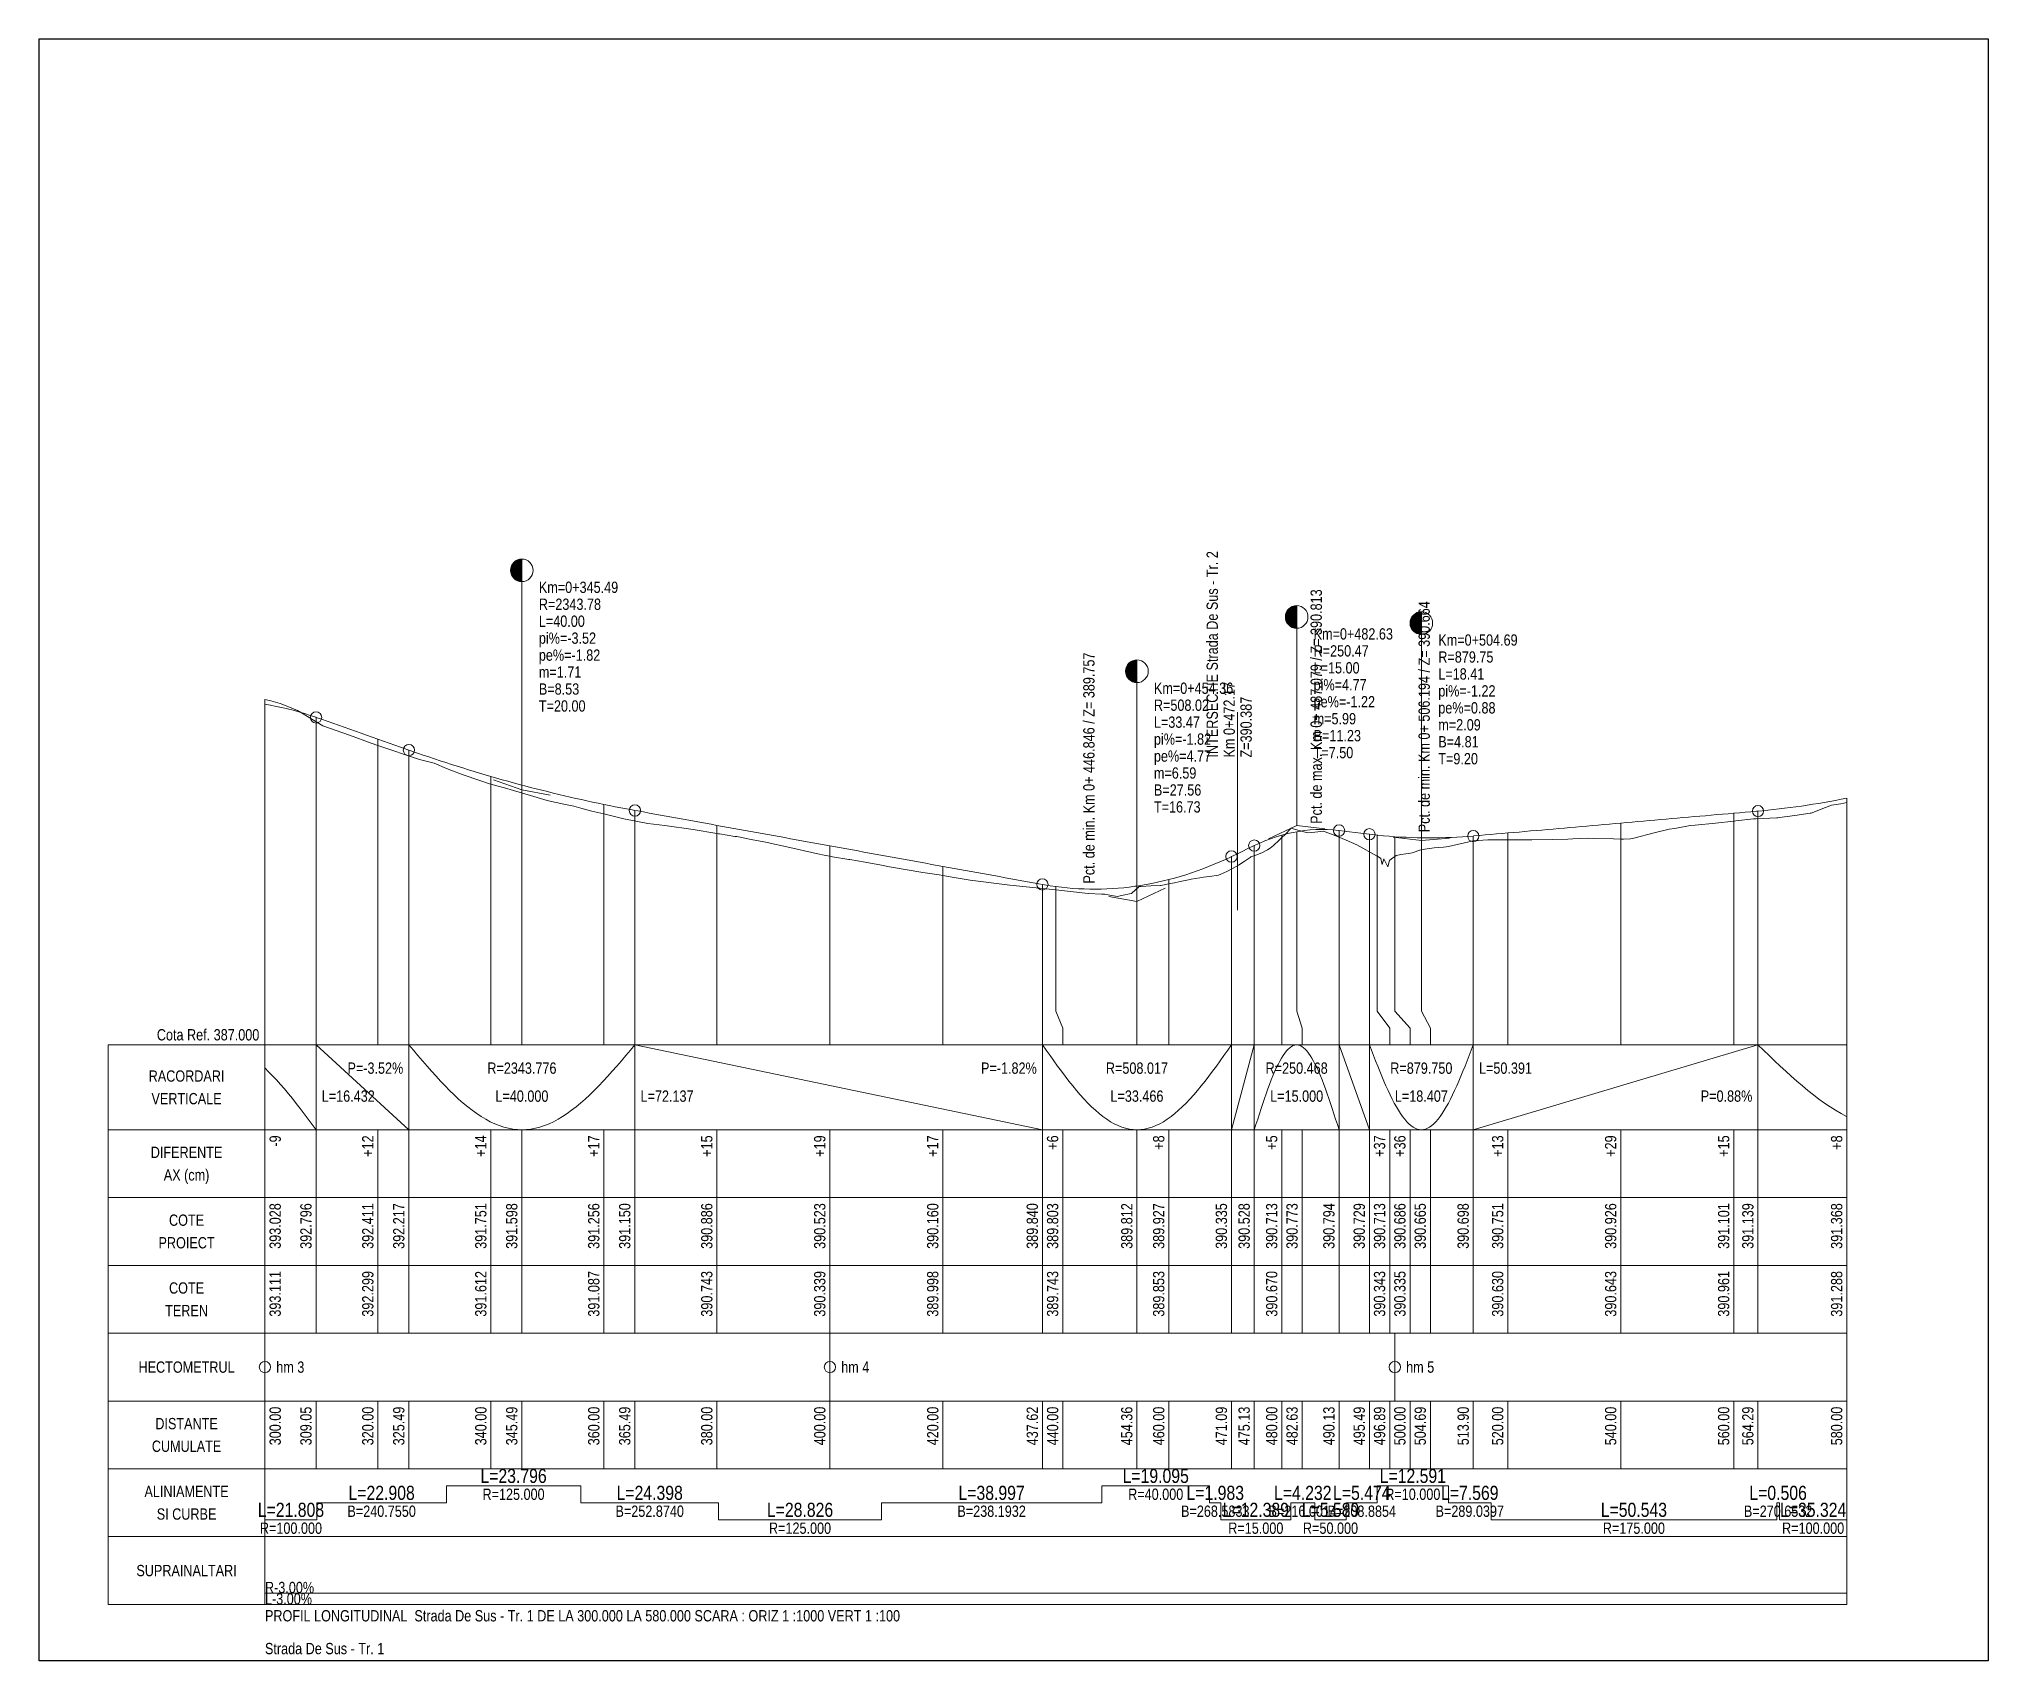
# Model space of a CAD drawing. Extents: x -600 to 1621, y -3670 to 287.
# Drawn here: x 428.6 to 773.6, y -1835 to -1548 of the extents above; entities that cross this region are included whole.
import ezdxf
from ezdxf.enums import TextEntityAlignment as Align

# ---------------------------------------------------------------- set-up
doc = ezdxf.new("R2010")
doc.units = 0
doc.layers.add('ARD-No Plot', color=7, linetype='Continuous', lineweight=0, plot=False)
doc.layers.add('Cartus', color=8, linetype='Continuous')
for name, color, linetype, lineweight in [('L-C. Ref', 7, 'Continuous', 0), ('L-cote-ex', 7, 'Continuous', 0), ('L-Cote-Pr', 7, 'Continuous', 0), ('L-Curbe', 7, 'Continuous', 0), ('L-Cut-Fill', 7, 'Continuous', 0), ('L-Design', 7, 'Continuous', 0), ('L-Exist', 7, 'Continuous', 0), ('L-Intersectii', 7, 'Continuous', 0), ('L-LINES', 7, 'Continuous', 0), ('L-Min-Max', 7, 'Continuous', 0), ('L-Pante-Tran', 7, 'Continuous', 0), ('L-rac-Vert', 7, 'Continuous', 0), ('L-TEXT', 7, 'Continuous', 0)]:
    doc.layers.add(name, color=color, linetype=linetype, lineweight=lineweight)
doc.styles.add('Arial', font='arial.ttf', dxfattribs={"width": 0.8})

msp = doc.modelspace()

# ---------------------------------------------------------------- texts
at = {"layer": 'ARD-No Plot', "style": 'Arial', "width": 0.8}
msp.add_text('Strada De Sus - Tr. 1', height=2, dxfattribs=at).set_placement((468.62, -1833.84))
at = {"layer": 'L-C. Ref', "style": 'Arial', "width": 0.8}
msp.add_text('Cota Ref. 387.000', height=2, dxfattribs=at).set_placement((467.62, -1725.24), align=Align.RIGHT)
at = {"layer": 'L-cote-ex', "style": 'Arial', "width": 0.8}
for s, p in [('393.111', (471.42, -1766.04)), ('392.299', (487.82, -1766.04)), ('391.612', (507.82, -1766.04)), ('391.087', (527.82, -1766.04)), ('390.743', (547.82, -1766.04)), ('390.339', (567.82, -1766.04)), ('389.998', (587.82, -1766.04)), ('389.743', (609.04, -1766.04)), ('389.853', (627.82, -1766.04)), ('390.670', (647.82, -1766.04)), ('390.343', (666.91, -1766.04)), ('390.343', (666.91, -1766.04)), ('390.335', (670.51, -1766.04)), ('390.630', (687.82, -1766.04)), ('390.643', (707.82, -1766.04)), ('390.961', (727.82, -1766.04)), ('391.288', (747.82, -1766.04))]:
    msp.add_text(s, height=2, rotation=90, dxfattribs=at).set_placement(p, align=Align.RIGHT)
at = {"layer": 'L-Cote-Pr', "style": 'Arial', "width": 0.8}
for s, p in [('COTE', (454.74, -1758.04)), ('PROIECT', (454.74, -1762.04))]:
    msp.add_text(s, height=2, dxfattribs=at).set_placement(p, align=Align.CENTER)
for s, p in [('393.028', (471.42, -1754.04)), ('392.796', (476.87, -1754.04)), ('392.411', (487.82, -1754.04)), ('392.217', (493.3, -1754.04)), ('391.751', (507.82, -1754.04)), ('391.598', (513.3, -1754.04)), ('391.256', (527.82, -1754.04)), ('391.150', (533.3, -1754.04)), ('390.886', (547.82, -1754.04)), ('390.523', (567.82, -1754.04)), ('390.160', (587.82, -1754.04)), ('389.840', (605.44, -1754.04)), ('389.803', (609.04, -1754.04)), ('389.812', (622.17, -1754.04)), ('389.927', (627.82, -1754.04)), ('390.335', (638.91, -1754.04)), ('390.528', (642.94, -1754.04)), ('390.713', (647.82, -1754.04)), ('390.773', (651.42, -1754.04)), ('390.794', (657.94, -1754.04)), ('390.729', (663.31, -1754.04)), ('390.713', (666.91, -1754.04)), ('390.686', (670.51, -1754.04)), ('390.665', (674.11, -1754.04)), ('390.698', (681.71, -1754.04)), ('390.751', (687.82, -1754.04)), ('390.926', (707.82, -1754.04)), ('391.101', (727.82, -1754.04)), ('391.139', (732.1, -1754.04)), ('391.368', (747.82, -1754.04))]:
    msp.add_text(s, height=2, rotation=90, dxfattribs=at).set_placement(p, align=Align.RIGHT)
at = {"layer": 'L-Cut-Fill', "style": 'Arial', "width": 0.8}
for s, p in [('-9', (471.42, -1742.04)), ('+12', (487.82, -1742.04)), ('+14', (507.82, -1742.04)), ('+17', (527.82, -1742.04)), ('+15', (547.82, -1742.04)), ('+19', (567.82, -1742.04)), ('+17', (587.82, -1742.04)), ('+6', (609.04, -1742.04)), ('+8', (627.82, -1742.04)), ('+5', (647.82, -1742.04)), ('+37', (666.91, -1742.04)), ('+36', (670.51, -1742.04)), ('+13', (687.82, -1742.04)), ('+29', (707.82, -1742.04)), ('+15', (727.82, -1742.04)), ('+8', (747.82, -1742.04))]:
    msp.add_text(s, height=2, rotation=90, dxfattribs=at).set_placement(p, align=Align.RIGHT)
for s, p in [('DIFERENTE', (454.74, -1746.04)), ('AX (cm)', (454.74, -1750.04))]:
    msp.add_text(s, height=2, dxfattribs=at).set_placement(p, align=Align.CENTER)
at = {"layer": 'L-Intersectii', "style": 'Arial', "width": 0.8}
for s, p in [('INTERSECTIE Strada De Sus - Tr. 2', (637.29, -1675.18)), ('Km 0+472.17', (640.29, -1675.18)), ('Z=390.387', (643.29, -1675.18))]:
    msp.add_text(s, height=2, rotation=90, dxfattribs=at).set_placement(p)
at = {"layer": 'L-Min-Max', "style": 'Arial', "width": 0.8}
for s, p in [('Pct. de max. Km 0+ 487.079 / Z= 390.813', (655.7, -1686.92)), ('Pct. de min. Km 0+ 506.194 / Z= 390.664', (674.81, -1688.4)), ('Pct. de min. Km 0+ 446.846 / Z= 389.757', (615.46, -1697.48))]:
    msp.add_text(s, height=2, rotation=90, dxfattribs=at).set_placement(p)
at = {"layer": 'L-rac-Vert', "style": 'Arial', "width": 0.8}
for s, p in [('Km=0+345.49', (517.1, -1646.06)), ('R=2343.78', (517.1, -1649.06)), ('L=40.00', (517.1, -1652.06)), ('Km=0+482.63', (654.24, -1654.31)), ('pi%=-3.52', (517.1, -1655.06)), ('R=250.47', (654.24, -1657.31)), ('Km=0+504.69', (676.31, -1655.39)), ('pe%=-1.82', (517.1, -1658.06)), ('m=1.71', (517.1, -1661.06)), ('L=15.00', (654.24, -1660.31)), ('R=879.75', (676.31, -1658.39)), ('L=18.41', (676.31, -1661.39)), ('B=8.53', (517.1, -1664.06)), ('Km=0+454.36', (625.97, -1663.92)), ('pi%=4.77', (654.24, -1663.31)), ('pi%=-1.22', (676.31, -1664.39)), ('T=20.00', (517.1, -1667.06)), ('R=508.02', (625.97, -1666.92)), ('pe%=-1.22', (654.24, -1666.31)), ('pe%=0.88', (676.31, -1667.39)), ('L=33.47', (625.97, -1669.92)), ('m=5.99', (654.24, -1669.31)), ('m=2.09', (676.31, -1670.39)), ('pi%=-1.82', (625.97, -1672.92)), ('B=11.23', (654.24, -1672.31)), ('B=4.81', (676.31, -1673.39)), ('pe%=4.77', (625.97, -1675.92)), ('T=7.50', (654.24, -1675.31)), ('T=9.20', (676.31, -1676.39)), ('m=6.59', (625.97, -1678.92)), ('B=27.56', (625.97, -1681.92)), ('T=16.73', (625.97, -1684.92)), ('L=50.391', (683.51, -1731.14)), ('L=16.432', (478.67, -1736.09)), ('L=72.137', (535.1, -1736.09))]:
    msp.add_text(s, height=2, dxfattribs=at).set_placement(p)
for s, p in [('RACORDARI', (454.74, -1732.54)), ('R=2343.776', (514.1, -1731.14)), ('R=508.017', (622.97, -1731.14)), ('R=250.468', (651.24, -1731.14)), ('R=879.750', (673.31, -1731.14)), ('VERTICALE', (454.74, -1736.54)), ('L=40.000', (514.1, -1736.09)), ('L=33.466', (622.97, -1736.09)), ('L=15.000', (651.24, -1736.09)), ('L=18.407', (673.31, -1736.09))]:
    msp.add_text(s, height=2, dxfattribs=at).set_placement(p, align=Align.CENTER)
for s, p in [('P=-3.52%', (493.1, -1731.14)), ('P=-1.82%', (605.24, -1731.14)), ('P=0.88%', (731.9, -1736.09))]:
    msp.add_text(s, height=2, dxfattribs=at).set_placement(p, align=Align.RIGHT)
at = {"layer": 'L-TEXT', "style": 'Arial', "width": 0.8}
for s, p in [('COTE', (454.74, -1770.04)), ('TEREN', (454.74, -1774.04)), ('HECTOMETRUL', (454.74, -1784.04)), ('DISTANTE', (454.74, -1794.04)), ('CUMULATE', (454.74, -1798.04)), ('ALINIAMENTE', (454.74, -1806.04)), ('SI CURBE', (454.74, -1810.04)), ('SUPRAINALTARI', (454.74, -1820.04))]:
    msp.add_text(s, height=2, dxfattribs=at).set_placement(p, align=Align.CENTER)
for s, p in [('hm 3', (470.62, -1784.04)), ('hm 4', (570.62, -1784.04)), ('hm 5', (670.62, -1784.04)), ('R-3.00%', (468.62, -1823.04)), ('L-3.00%', (468.62, -1825.04)), ('PROFIL LONGITUDINAL  Strada De Sus - Tr. 1 DE LA 300.000 LA 580.000 SCARA : ORIZ 1 :1000 VERT 1 :100', (468.62, -1828.04))]:
    msp.add_text(s, height=2, dxfattribs=at).set_placement(p)
for s, p in [('300.00', (471.42, -1790.04)), ('309.05', (476.87, -1790.04)), ('320.00', (487.82, -1790.04)), ('325.49', (493.3, -1790.04)), ('340.00', (507.82, -1790.04)), ('345.49', (513.3, -1790.04)), ('360.00', (527.82, -1790.04)), ('365.49', (533.3, -1790.04)), ('380.00', (547.82, -1790.04)), ('400.00', (567.82, -1790.04)), ('420.00', (587.82, -1790.04)), ('437.62', (605.44, -1790.04)), ('440.00', (609.04, -1790.04)), ('454.36', (622.17, -1790.04)), ('460.00', (627.82, -1790.04)), ('471.09', (638.91, -1790.04)), ('475.13', (642.94, -1790.04)), ('480.00', (647.82, -1790.04)), ('482.63', (651.42, -1790.04)), ('490.13', (657.94, -1790.04)), ('495.49', (663.31, -1790.04)), ('496.89', (666.91, -1790.04)), ('500.00', (670.51, -1790.04)), ('504.69', (674.11, -1790.04)), ('513.90', (681.71, -1790.04)), ('520.00', (687.82, -1790.04)), ('540.00', (707.82, -1790.04)), ('560.00', (727.82, -1790.04)), ('564.29', (732.1, -1790.04)), ('580.00', (747.82, -1790.04))]:
    msp.add_text(s, height=2, rotation=90, dxfattribs=at).set_placement(p, align=Align.RIGHT)
for s, height, rotation, p in [('L=22.908', 2.5, 0, (489.27, -1806.54)), ('L=23.796', 2.5, 0, (512.62, -1803.54)), ('L=24.398', 2.5, 0, (536.72, -1806.54)), ('L=38.997', 2.5, 0, (597.24, -1806.54)), ('L=19.095', 2.5, 0, (626.29, -1803.54)), ('L=1.983', 2.5, 0, (636.83, -1806.54)), ('L=4.232', 2.5, 0, (652.32, -1806.54)), ('L=5.474', 2.5, 0, (662.77, -1806.54)), ('L=12.591', 2.5, 0, (671.8, -1803.54)), ('L=7.569', 2.5, 0, (681.88, -1806.54)), ('L=0.506', 2.5, 0.0001, (736.46, -1806.54)), ('L=21.808', 2.5, 0, (473.22, -1809.54)), ('B=240.7550', 2, 0, (489.27, -1809.54)), ('R=125.000', 2, 0, (512.62, -1806.54)), ('B=252.8740', 2, 0, (536.72, -1809.54)), ('L=28.826', 2.5, 0, (563.33, -1809.54)), ('B=238.1932', 2, 0, (597.24, -1809.54)), ('R=40.000', 2, 0, (626.29, -1806.54)), ('B=268.5833', 2, 0, (636.83, -1809.54)), ('L=12.389', 2.5, 0, (644.01, -1809.54)), ('B=216.0014', 2, 0, (652.32, -1809.54)), ('L=5.589', 2.5, 0, (657.23, -1809.54)), ('B=208.8854', 2, 0, (662.77, -1809.54)), ('R=10.000', 2, 0, (671.8, -1806.54)), ('B=289.0397', 2, 0, (681.88, -1809.54)), ('L=50.543', 2.5, 0, (710.93, -1809.54)), ('B=270.6532', 2, 0.0001, (736.46, -1809.54)), ('L=35.324', 2.5, 0, (742.66, -1809.54)), ('R=100.000', 2, 0, (473.22, -1812.54)), ('R=125.000', 2, 0, (563.33, -1812.54)), ('R=15.000', 2, 0, (644.01, -1812.54)), ('R=50.000', 2, 0, (657.23, -1812.54)), ('R=175.000', 2, 0, (710.93, -1812.54)), ('R=100.000', 2, 0, (742.66, -1812.54))]:
    msp.add_text(s, height=height, rotation=rotation, dxfattribs=at).set_placement(p, align=Align.CENTER)

# ---------------------------------------------------------------- blocks, each defined once
blk = doc.blocks.new('A3_TRANSV_ALIN_TIRENA')
at = {"layer": 'Cartus'}
blk.add_lwpolyline([(0, 0), (0, 287), (345, 287), (345, 0)], close=True, dxfattribs=at)

# ---------------------------------------------------------------- linework, layer by layer
at = {"layer": 'L-Curbe'}
for p, q in [((500.73, -1807.04), (500.73, -1804.04)), ((500.73, -1804.04), (524.52, -1804.04)), ((524.52, -1804.04), (524.52, -1807.04)), ((616.74, -1807.04), (616.74, -1804.04)), ((616.74, -1804.04), (635.84, -1804.04)), ((635.84, -1804.04), (635.84, -1807.04)), ((665.5, -1807.04), (665.5, -1804.04)), ((665.5, -1804.04), (678.09, -1804.04)), ((678.09, -1804.04), (678.09, -1807.04)), ((477.82, -1810.04), (477.82, -1807.04)), ((477.82, -1807.04), (500.73, -1807.04)), ((524.52, -1807.04), (548.92, -1807.04)), ((548.92, -1807.04), (548.92, -1810.04)), ((577.74, -1810.04), (577.74, -1807.04)), ((577.74, -1807.04), (616.74, -1807.04)), ((635.84, -1807.04), (637.82, -1807.04)), ((637.82, -1807.04), (637.82, -1810.04)), ((650.21, -1810.04), (650.21, -1807.04)), ((650.21, -1807.04), (654.44, -1807.04)), ((654.44, -1807.04), (654.44, -1810.04)), ((660.03, -1810.04), (660.03, -1807.04)), ((660.03, -1807.04), (665.5, -1807.04)), ((678.09, -1807.04), (685.66, -1807.04)), ((685.66, -1807.04), (685.66, -1810.04)), ((736.21, -1810.04), (736.21, -1807.04)), ((736.21, -1807.04), (736.71, -1807.04)), ((736.71, -1807.04), (736.71, -1810.04)), ((468.62, -1810.04), (477.82, -1810.04)), ((548.92, -1810.04), (577.74, -1810.04)), ((637.82, -1810.04), (650.21, -1810.04)), ((654.44, -1810.04), (660.03, -1810.04)), ((685.66, -1810.04), (736.21, -1810.04)), ((736.71, -1810.04), (748.62, -1810.04))]:
    msp.add_line(p, q, dxfattribs=at)
at = {"layer": 'L-Design'}
msp.add_lwpolyline([(468.62, -1665.76), (469.62, -1665.93), (470.62, -1666.13), (471.62, -1666.34), (472.62, -1666.57), (473.62, -1666.83), (474.62, -1667.11), (475.62, -1667.4), (476.62, -1667.72), (477.62, -1668.06), (477.67, -1668.08), (478.62, -1668.42), (479.62, -1668.77), (480.62, -1669.12), (481.62, -1669.47), (482.62, -1669.82), (483.62, -1670.18), (484.62, -1670.53), (485.62, -1670.88), (486.62, -1671.23), (487.62, -1671.59), (488.62, -1671.94), (489.62, -1672.29), (490.62, -1672.64), (491.62, -1672.99), (492.62, -1673.35), (493.62, -1673.7), (494.1, -1673.87), (494.62, -1674.05), (495.62, -1674.4), (496.62, -1674.74), (497.62, -1675.08), (498.62, -1675.42), (499.62, -1675.75), (500.62, -1676.07), (501.62, -1676.4), (502.62, -1676.71), (503.62, -1677.03), (504.62, -1677.34), (505.62, -1677.64), (506.62, -1677.94), (507.62, -1678.24), (508.62, -1678.53), (509.62, -1678.82), (510.62, -1679.1), (511.62, -1679.38), (512.62, -1679.66), (513.62, -1679.93), (514.1, -1680.06), (514.62, -1680.2), (515.62, -1680.46), (516.62, -1680.72), (517.62, -1680.97), (518.62, -1681.22), (519.62, -1681.47), (520.62, -1681.71), (521.62, -1681.95), (522.62, -1682.18), (523.62, -1682.41), (524.62, -1682.63), (525.62, -1682.85), (526.62, -1683.07), (527.62, -1683.28), (528.62, -1683.49), (529.62, -1683.69), (530.62, -1683.89), (531.62, -1684.08), (532.62, -1684.27), (533.62, -1684.46), (534.1, -1684.55), (534.62, -1684.64), (535.62, -1684.82), (536.62, -1685), (537.62, -1685.18), (538.62, -1685.36), (539.62, -1685.55), (540.62, -1685.73), (541.62, -1685.91), (542.62, -1686.09), (543.62, -1686.27), (544.62, -1686.45), (545.62, -1686.64), (546.62, -1686.82), (547.62, -1687), (548.62, -1687.18), (549.62, -1687.36), (550.62, -1687.54), (551.62, -1687.72), (552.62, -1687.91), (553.62, -1688.09), (554.62, -1688.27), (555.62, -1688.45), (556.62, -1688.63), (557.62, -1688.81), (558.62, -1689), (559.62, -1689.18), (560.62, -1689.36), (561.62, -1689.54), (562.62, -1689.72), (563.62, -1689.9), (564.62, -1690.08), (565.62, -1690.27), (566.62, -1690.45), (567.62, -1690.63), (568.62, -1690.81), (569.62, -1690.99), (570.62, -1691.17), (571.62, -1691.36), (572.62, -1691.54), (573.62, -1691.72), (574.62, -1691.9), (575.62, -1692.08), (576.62, -1692.26), (577.62, -1692.45), (578.62, -1692.63), (579.62, -1692.81), (580.62, -1692.99), (581.62, -1693.17), (582.62, -1693.35), (583.62, -1693.53), (584.62, -1693.72), (585.62, -1693.9), (586.62, -1694.08), (587.62, -1694.26), (588.62, -1694.44), (589.62, -1694.62), (590.62, -1694.81), (591.62, -1694.99), (592.62, -1695.17), (593.62, -1695.35), (594.62, -1695.53), (595.62, -1695.71), (596.62, -1695.89), (597.62, -1696.08), (598.62, -1696.26), (599.62, -1696.44), (600.62, -1696.62), (601.62, -1696.8), (602.62, -1696.98), (603.62, -1697.17), (604.62, -1697.35), (605.62, -1697.53), (606.24, -1697.64), (606.62, -1697.71), (607.62, -1697.87), (608.62, -1698.02), (609.62, -1698.14), (610.62, -1698.25), (611.62, -1698.33), (612.62, -1698.4), (613.62, -1698.44), (614.62, -1698.47), (615.62, -1698.48), (616.62, -1698.47), (617.62, -1698.43), (618.62, -1698.38), (619.62, -1698.31), (620.62, -1698.22), (621.62, -1698.11), (622.62, -1697.97), (622.97, -1697.92), (623.62, -1697.82), (624.62, -1697.65), (625.62, -1697.46), (626.62, -1697.25), (627.62, -1697.02), (628.62, -1696.78), (629.62, -1696.51), (630.62, -1696.22), (631.62, -1695.91), (632.62, -1695.58), (633.62, -1695.23), (634.62, -1694.87), (635.62, -1694.48), (636.62, -1694.07), (637.62, -1693.65), (638.62, -1693.2), (639.62, -1692.74), (639.71, -1692.69), (640.62, -1692.26), (641.62, -1691.78), (642.62, -1691.3), (643.62, -1690.83), (643.74, -1690.77), (644.62, -1690.37), (645.62, -1689.94), (646.62, -1689.56), (647.62, -1689.22), (648.62, -1688.92), (649.62, -1688.65), (650.62, -1688.43), (651.24, -1688.31), (651.62, -1688.25), (652.62, -1688.1), (653.62, -1688), (654.62, -1687.94), (655.62, -1687.92), (656.62, -1687.93), (657.62, -1687.99), (658.62, -1688.09), (658.74, -1688.1), (659.62, -1688.21), (660.62, -1688.33), (661.62, -1688.45), (662.62, -1688.57), (663.62, -1688.69), (664.11, -1688.75), (664.62, -1688.81), (665.5, -1688.91), (665.62, -1688.92), (666.62, -1689.02), (667.62, -1689.11), (668.62, -1689.19), (669.62, -1689.25), (670.62, -1689.3), (671.62, -1689.35), (672.62, -1689.38), (673.31, -1689.39), (673.62, -1689.4), (674.62, -1689.4), (675.62, -1689.4), (676.62, -1689.39), (677.62, -1689.36), (678.62, -1689.32), (679.62, -1689.27), (680.62, -1689.21), (681.62, -1689.14), (682.51, -1689.07), (682.62, -1689.06), (683.62, -1688.97), (684.62, -1688.88), (685.62, -1688.8), (686.62, -1688.71), (687.62, -1688.62), (688.62, -1688.53), (689.62, -1688.44), (690.62, -1688.36), (691.62, -1688.27), (692.62, -1688.18), (693.62, -1688.09), (694.62, -1688.01), (695.62, -1687.92), (696.62, -1687.83), (697.62, -1687.74), (698.62, -1687.66), (699.62, -1687.57), (700.62, -1687.48), (701.62, -1687.39), (702.62, -1687.31), (703.62, -1687.22), (704.62, -1687.13), (705.62, -1687.04), (706.62, -1686.96), (707.62, -1686.87), (708.62, -1686.78), (709.62, -1686.69), (710.62, -1686.61), (711.62, -1686.52), (712.62, -1686.43), (713.62, -1686.34), (714.62, -1686.26), (715.62, -1686.17), (716.62, -1686.08), (717.62, -1685.99), (718.62, -1685.91), (719.62, -1685.82), (720.62, -1685.73), (721.62, -1685.64), (722.62, -1685.56), (723.62, -1685.47), (724.62, -1685.38), (725.62, -1685.29), (726.62, -1685.2), (727.62, -1685.12), (728.62, -1685.03), (729.62, -1684.94), (730.62, -1684.85), (731.62, -1684.77), (732.62, -1684.68), (732.9, -1684.65), (733.62, -1684.59), (734.62, -1684.49), (735.62, -1684.39), (736.62, -1684.28), (737.62, -1684.16), (738.62, -1684.03), (739.62, -1683.9), (740.62, -1683.76), (741.62, -1683.61), (742.62, -1683.45), (743.62, -1683.29), (744.62, -1683.12), (745.62, -1682.94), (746.62, -1682.76), (747.62, -1682.57), (748.62, -1682.36)], dxfattribs=at)
at = {"layer": 'L-Exist'}
for p, q in [((468.62, -1664.94), (468.88, -1664.97)), ((468.88, -1664.97), (469.64, -1665.16)), ((469.64, -1665.16), (471.33, -1665.62)), ((471.33, -1665.62), (472.36, -1666.03)), ((472.36, -1666.03), (474.37, -1666.88)), ((474.37, -1666.88), (475.09, -1667.29)), ((475.09, -1667.29), (477.82, -1668.92)), ((477.82, -1668.92), (478.89, -1669.57)), ((478.89, -1669.57), (483.59, -1671.24)), ((483.59, -1671.24), (487.41, -1672.65)), ((487.41, -1672.65), (488.62, -1673.05)), ((488.62, -1673.05), (495.98, -1675.51)), ((495.98, -1675.51), (498.57, -1676.2)), ((498.57, -1676.2), (500.73, -1677.11)), ((500.73, -1677.11), (501.5, -1677.43)), ((501.5, -1677.43), (503.7, -1678.22)), ((503.7, -1678.22), (506.67, -1679.27)), ((506.67, -1679.27), (508.38, -1679.86)), ((508.38, -1679.86), (508.62, -1679.92)), ((508.62, -1679.92), (509.65, -1680.19)), ((509.65, -1680.19), (510.99, -1680.53)), ((510.99, -1680.53), (512.62, -1681.01)), ((512.62, -1681.01), (515.6, -1681.89)), ((515.6, -1681.89), (518.57, -1682.76)), ((518.57, -1682.76), (518.81, -1682.83)), ((518.81, -1682.83), (521.55, -1683.43)), ((521.55, -1683.43), (522.38, -1683.61)), ((745.92, -1683.64), (747.58, -1683.35)), ((747.58, -1683.35), (748.62, -1683.16)), ((522.38, -1683.61), (523.31, -1683.79)), ((523.31, -1683.79), (524.52, -1684.12)), ((524.52, -1684.12), (526.46, -1684.65)), ((526.46, -1684.65), (528.62, -1685.17)), ((528.62, -1685.17), (532.14, -1686.03)), ((532.14, -1686.03), (536.41, -1686.84)), ((536.41, -1686.84), (539.41, -1687.23)), ((721.77, -1687.15), (725.38, -1686.78)), ((725.38, -1686.78), (728.62, -1686.43)), ((728.62, -1686.43), (728.99, -1686.4)), ((728.99, -1686.4), (732.1, -1686.05)), ((732.1, -1686.05), (732.6, -1686.03)), ((732.6, -1686.03), (736.21, -1685.86)), ((736.21, -1685.86), (736.42, -1685.85)), ((736.42, -1685.85), (736.71, -1685.81)), ((736.71, -1685.81), (739.43, -1685.43)), ((739.43, -1685.43), (742.15, -1685.05)), ((742.15, -1685.05), (742.31, -1685.03)), ((742.31, -1685.03), (744.86, -1684.05)), ((744.86, -1684.05), (745.92, -1683.64)), ((539.41, -1687.23), (544.42, -1687.89)), ((544.42, -1687.89), (548.62, -1688.62)), ((548.62, -1688.62), (548.92, -1688.67)), ((548.92, -1688.67), (549.1, -1688.7)), ((549.1, -1688.7), (551.8, -1689.13)), ((551.8, -1689.13), (552.12, -1689.18)), ((552.12, -1689.18), (554.68, -1689.67)), ((554.68, -1689.67), (557.57, -1690.24)), ((557.57, -1690.24), (558.26, -1690.38)), ((558.26, -1690.38), (560.45, -1690.86)), ((647.11, -1690.75), (648.14, -1689.8)), ((648.14, -1689.8), (648.62, -1689.35)), ((648.62, -1689.35), (649.18, -1688.79)), ((649.18, -1688.79), (650.21, -1687.73)), ((650.21, -1687.73), (650.23, -1687.7)), ((650.23, -1687.7), (653.15, -1688.49)), ((653.15, -1688.49), (654.44, -1688.36)), ((654.44, -1688.36), (656.02, -1688.2)), ((656.02, -1688.2), (656.3, -1688.31)), ((656.3, -1688.31), (658.17, -1689.06)), ((658.17, -1689.06), (660.03, -1689.83)), ((660.03, -1689.83), (661.88, -1690.61)), ((678.09, -1690.91), (682.51, -1689.93)), ((682.51, -1689.93), (685.1, -1689.74)), ((685.1, -1689.74), (685.66, -1689.74)), ((685.66, -1689.74), (688.62, -1689.74)), ((688.62, -1689.74), (689.27, -1689.74)), ((689.27, -1689.74), (692.25, -1689.74)), ((692.25, -1689.74), (692.88, -1689.73)), ((692.88, -1689.73), (696.49, -1689.67)), ((696.49, -1689.67), (699.21, -1689.62)), ((699.21, -1689.62), (700.1, -1689.58)), ((700.1, -1689.58), (702.96, -1689.47)), ((702.96, -1689.47), (703.71, -1689.49)), ((703.71, -1689.49), (707.32, -1689.59)), ((707.32, -1689.59), (708.62, -1689.62)), ((708.62, -1689.62), (709.08, -1689.63)), ((709.08, -1689.63), (710.35, -1689.59)), ((710.35, -1689.59), (710.93, -1689.44)), ((710.93, -1689.44), (714.54, -1688.52)), ((714.54, -1688.52), (717.19, -1687.85)), ((717.19, -1687.85), (718.15, -1687.73)), ((718.15, -1687.73), (718.19, -1687.72)), ((718.19, -1687.72), (720.92, -1687.23)), ((720.92, -1687.23), (721.77, -1687.15)), ((560.45, -1690.86), (563.33, -1691.5)), ((563.33, -1691.5), (566.21, -1692.16)), ((566.21, -1692.16), (567.87, -1692.54)), ((567.87, -1692.54), (568.62, -1692.66)), ((568.62, -1692.66), (569.1, -1692.73)), ((569.1, -1692.73), (571.98, -1693.21)), ((571.98, -1693.21), (572.13, -1693.24)), ((572.13, -1693.24), (574.86, -1693.71)), ((574.86, -1693.71), (577.74, -1694.24)), ((640.92, -1694.23), (641.95, -1693.58)), ((641.95, -1693.58), (642.98, -1692.87)), ((642.98, -1692.87), (643.1, -1692.78)), ((643.1, -1692.78), (644.01, -1692.47)), ((644.01, -1692.47), (645.05, -1692.03)), ((645.05, -1692.03), (646.08, -1691.5)), ((646.08, -1691.5), (646.56, -1691.21)), ((646.56, -1691.21), (647.11, -1690.75)), ((661.88, -1690.61), (665.5, -1692.61)), ((665.5, -1692.61), (665.5, -1692.61)), ((665.5, -1692.61), (665.55, -1692.64)), ((665.55, -1692.64), (666.16, -1693.02)), ((666.16, -1693.02), (666.34, -1693.88)), ((666.34, -1693.88), (666.4, -1694.12)), ((666.4, -1694.12), (666.69, -1693.09)), ((666.69, -1693.09), (667.18, -1694.16)), ((667.38, -1694.55), (667.68, -1693.4)), ((667.68, -1693.4), (668.02, -1693.13)), ((668.02, -1693.13), (668.62, -1692.69)), ((668.62, -1692.69), (668.86, -1692.52)), ((668.86, -1692.52), (668.91, -1692.49)), ((668.91, -1692.49), (669.7, -1692.36)), ((669.7, -1692.36), (670.54, -1692.22)), ((670.54, -1692.22), (671.38, -1692.1)), ((671.38, -1692.1), (671.69, -1692.05)), ((671.69, -1692.05), (672.22, -1691.85)), ((672.22, -1691.85), (672.98, -1691.58)), ((672.98, -1691.58), (673.06, -1691.56)), ((673.06, -1691.56), (673.9, -1691.41)), ((673.9, -1691.41), (674.74, -1691.28)), ((674.74, -1691.28), (675.58, -1691.18)), ((675.58, -1691.18), (676.42, -1691.09)), ((676.42, -1691.09), (677.25, -1691.03)), ((677.25, -1691.03), (677.68, -1691.01)), ((677.68, -1691.01), (678.09, -1690.91)), ((577.74, -1694.24), (579.16, -1694.5)), ((579.16, -1694.5), (585.05, -1695.52)), ((585.05, -1695.52), (587.98, -1695.96)), ((587.98, -1695.96), (588.62, -1696.06)), ((588.62, -1696.06), (590.27, -1696.34)), ((590.27, -1696.34), (593.45, -1696.91)), ((593.45, -1696.91), (600.49, -1697.75)), ((628.89, -1697.46), (629.59, -1697.34)), ((629.59, -1697.34), (630.63, -1697.1)), ((630.63, -1697.1), (632.37, -1696.75)), ((632.37, -1696.75), (632.55, -1696.72)), ((632.55, -1696.72), (634.1, -1696.46)), ((634.1, -1696.46), (634.76, -1696.37)), ((634.76, -1696.37), (635.84, -1696.21)), ((635.84, -1696.21), (637.41, -1696)), ((637.41, -1696), (637.82, -1695.83)), ((637.82, -1695.83), (638.85, -1695.36)), ((638.85, -1695.36), (639.88, -1694.82)), ((639.88, -1694.82), (640.92, -1694.23)), ((667.18, -1694.16), (667.38, -1694.55)), ((600.49, -1697.75), (608.62, -1698.61)), ((608.62, -1698.61), (614.34, -1699.22)), ((614.34, -1699.22), (616.74, -1699.34)), ((616.74, -1699.34), (617.26, -1699.36)), ((617.26, -1699.36), (618.48, -1699.58)), ((618.48, -1699.58), (619.51, -1699.75)), ((619.51, -1699.75), (620.21, -1699.61)), ((620.21, -1699.61), (621.95, -1699.27)), ((621.95, -1699.27), (622.02, -1699.25)), ((622.02, -1699.25), (623.37, -1698.01)), ((623.37, -1698.01), (623.69, -1697.99)), ((623.69, -1697.99), (625.42, -1697.89)), ((625.42, -1697.89), (627.16, -1697.81)), ((627.16, -1697.81), (627.17, -1697.81)), ((627.17, -1697.81), (628.62, -1697.52)), ((628.62, -1697.52), (628.89, -1697.46))]:
    msp.add_line(p, q, dxfattribs=at)
at = {"layer": 'L-Intersectii'}
msp.add_line((640.79, -1702.18), (640.79, -1667.18), dxfattribs=at)
at = {"layer": 'L-LINES'}
for p, q in [((468.62, -1726.04), (468.62, -1664.94)), ((477.67, -1726.04), (477.67, -1668.08)), ((488.62, -1726.04), (488.62, -1671.94)), ((494.1, -1726.04), (494.1, -1673.87)), ((508.62, -1726.04), (508.62, -1678.53)), ((514.1, -1726.04), (514.1, -1680.06)), ((528.62, -1726.04), (528.62, -1683.49)), ((748.62, -1726.04), (748.62, -1682.36)), ((534.1, -1726.04), (534.1, -1684.55)), ((708.62, -1726.04), (708.62, -1686.78)), ((728.62, -1726.04), (728.62, -1685.03)), ((732.9, -1726.04), (732.9, -1684.65)), ((548.62, -1726.04), (548.62, -1687.18)), ((648.62, -1726.04), (648.62, -1688.92)), ((651.24, -1720.04), (651.24, -1688.31)), ((658.74, -1726.04), (658.74, -1688.1)), ((664.11, -1726.04), (664.11, -1688.75)), ((665.5, -1720.04), (665.5, -1688.91)), ((668.62, -1720.04), (668.62, -1689.19)), ((673.31, -1720.04), (673.31, -1689.39)), ((682.51, -1726.04), (682.51, -1689.07)), ((688.62, -1726.04), (688.62, -1688.53)), ((568.62, -1726.04), (568.62, -1690.81)), ((639.71, -1726.04), (639.71, -1692.69)), ((643.74, -1726.04), (643.74, -1690.77)), ((588.62, -1726.04), (588.62, -1694.44)), ((628.62, -1726.04), (628.62, -1696.78)), ((606.24, -1726.04), (606.24, -1697.64)), ((608.62, -1720.04), (608.62, -1698.02)), ((622.97, -1726.04), (622.97, -1697.92)), ((609.84, -1723.04), (608.62, -1720.04)), ((652.22, -1723.04), (651.24, -1720.04)), ((667.71, -1723.04), (665.5, -1720.04)), ((671.31, -1723.04), (668.62, -1720.04)), ((674.91, -1723.04), (673.31, -1720.04)), ((609.84, -1726.04), (609.84, -1723.04)), ((652.22, -1726.04), (652.22, -1723.04)), ((667.71, -1726.04), (667.71, -1723.04)), ((671.31, -1726.04), (671.31, -1723.04)), ((674.91, -1726.04), (674.91, -1723.04)), ((440.86, -1741.04), (440.86, -1726.04)), ((440.86, -1726.04), (468.62, -1726.04)), ((468.62, -1726.04), (748.62, -1726.04)), ((468.62, -1741.04), (468.62, -1726.04)), ((748.62, -1741.04), (748.62, -1726.04)), ((440.86, -1753.04), (440.86, -1741.04)), ((440.86, -1741.04), (468.62, -1741.04)), ((468.62, -1741.04), (440.86, -1741.04)), ((468.62, -1741.04), (748.62, -1741.04)), ((468.62, -1753.04), (468.62, -1741.04)), ((468.62, -1741.04), (748.62, -1741.04)), ((468.62, -1753.04), (468.62, -1741.04)), ((477.67, -1753.04), (477.67, -1741.04)), ((488.62, -1753.04), (488.62, -1741.04)), ((494.1, -1753.04), (494.1, -1741.04)), ((508.62, -1753.04), (508.62, -1741.04)), ((514.1, -1753.04), (514.1, -1741.04)), ((528.62, -1753.04), (528.62, -1741.04)), ((534.1, -1753.04), (534.1, -1741.04)), ((548.62, -1753.04), (548.62, -1741.04)), ((568.62, -1753.04), (568.62, -1741.04)), ((588.62, -1753.04), (588.62, -1741.04)), ((606.24, -1753.04), (606.24, -1741.04)), ((609.84, -1753.04), (609.84, -1741.04)), ((622.97, -1753.04), (622.97, -1741.04)), ((628.62, -1753.04), (628.62, -1741.04)), ((639.71, -1753.04), (639.71, -1741.04)), ((643.74, -1753.04), (643.74, -1741.04)), ((648.62, -1753.04), (648.62, -1741.04)), ((652.22, -1753.04), (652.22, -1741.04)), ((658.74, -1753.04), (658.74, -1741.04)), ((664.11, -1753.04), (664.11, -1741.04)), ((667.71, -1753.04), (667.71, -1741.04)), ((671.31, -1753.04), (671.31, -1741.04)), ((674.91, -1753.04), (674.91, -1741.04)), ((682.51, -1753.04), (682.51, -1741.04)), ((688.62, -1753.04), (688.62, -1741.04)), ((708.62, -1753.04), (708.62, -1741.04)), ((728.62, -1753.04), (728.62, -1741.04)), ((732.9, -1753.04), (732.9, -1741.04)), ((748.62, -1753.04), (748.62, -1741.04)), ((748.62, -1753.04), (748.62, -1741.04)), ((440.86, -1765.04), (440.86, -1753.04)), ((440.86, -1753.04), (468.62, -1753.04)), ((468.62, -1753.04), (440.86, -1753.04)), ((468.62, -1753.04), (748.62, -1753.04)), ((468.62, -1753.04), (748.62, -1753.04)), ((468.62, -1765.04), (468.62, -1753.04)), ((477.67, -1765.04), (477.67, -1753.04)), ((488.62, -1765.04), (488.62, -1753.04)), ((494.1, -1765.04), (494.1, -1753.04)), ((508.62, -1765.04), (508.62, -1753.04)), ((514.1, -1765.04), (514.1, -1753.04)), ((528.62, -1765.04), (528.62, -1753.04)), ((534.1, -1765.04), (534.1, -1753.04)), ((548.62, -1765.04), (548.62, -1753.04)), ((568.62, -1765.04), (568.62, -1753.04)), ((588.62, -1765.04), (588.62, -1753.04)), ((606.24, -1765.04), (606.24, -1753.04)), ((609.84, -1765.04), (609.84, -1753.04)), ((622.97, -1765.04), (622.97, -1753.04)), ((628.62, -1765.04), (628.62, -1753.04)), ((639.71, -1765.04), (639.71, -1753.04)), ((643.74, -1765.04), (643.74, -1753.04)), ((648.62, -1765.04), (648.62, -1753.04)), ((652.22, -1765.04), (652.22, -1753.04)), ((658.74, -1765.04), (658.74, -1753.04)), ((664.11, -1765.04), (664.11, -1753.04)), ((667.71, -1765.04), (667.71, -1753.04)), ((671.31, -1765.04), (671.31, -1753.04)), ((674.91, -1765.04), (674.91, -1753.04)), ((682.51, -1765.04), (682.51, -1753.04)), ((688.62, -1765.04), (688.62, -1753.04)), ((708.62, -1765.04), (708.62, -1753.04)), ((728.62, -1765.04), (728.62, -1753.04)), ((732.9, -1765.04), (732.9, -1753.04)), ((748.62, -1765.04), (748.62, -1753.04)), ((440.86, -1777.04), (440.86, -1765.04)), ((440.86, -1765.04), (468.62, -1765.04)), ((468.62, -1765.04), (440.86, -1765.04)), ((468.62, -1765.04), (748.62, -1765.04)), ((468.62, -1765.04), (748.62, -1765.04)), ((468.62, -1777.04), (468.62, -1765.04)), ((477.67, -1777.04), (477.67, -1765.04)), ((488.62, -1777.04), (488.62, -1765.04)), ((494.1, -1777.04), (494.1, -1765.04)), ((508.62, -1777.04), (508.62, -1765.04)), ((514.1, -1777.04), (514.1, -1765.04)), ((528.62, -1777.04), (528.62, -1765.04)), ((534.1, -1777.04), (534.1, -1765.04)), ((548.62, -1777.04), (548.62, -1765.04)), ((568.62, -1777.04), (568.62, -1765.04)), ((588.62, -1777.04), (588.62, -1765.04)), ((606.24, -1777.04), (606.24, -1765.04)), ((609.84, -1777.04), (609.84, -1765.04)), ((622.97, -1777.04), (622.97, -1765.04)), ((628.62, -1777.04), (628.62, -1765.04)), ((639.71, -1777.04), (639.71, -1765.04)), ((643.74, -1777.04), (643.74, -1765.04)), ((648.62, -1777.04), (648.62, -1765.04)), ((652.22, -1777.04), (652.22, -1765.04)), ((658.74, -1777.04), (658.74, -1765.04)), ((664.11, -1777.04), (664.11, -1765.04)), ((667.71, -1777.04), (667.71, -1765.04)), ((671.31, -1777.04), (671.31, -1765.04)), ((674.91, -1777.04), (674.91, -1765.04)), ((682.51, -1777.04), (682.51, -1765.04)), ((688.62, -1777.04), (688.62, -1765.04)), ((708.62, -1777.04), (708.62, -1765.04)), ((728.62, -1777.04), (728.62, -1765.04)), ((732.9, -1777.04), (732.9, -1765.04)), ((748.62, -1777.04), (748.62, -1765.04)), ((440.86, -1789.04), (440.86, -1777.04)), ((440.86, -1777.04), (468.62, -1777.04)), ((468.62, -1777.04), (440.86, -1777.04)), ((468.62, -1777.04), (748.62, -1777.04)), ((468.62, -1789.04), (468.62, -1777.04)), ((468.62, -1789.04), (468.62, -1777.04)), ((468.62, -1777.04), (748.62, -1777.04)), ((568.62, -1789.04), (568.62, -1777.04)), ((668.62, -1789.04), (668.62, -1777.04)), ((748.62, -1789.04), (748.62, -1777.04)), ((440.86, -1801.04), (440.86, -1789.04)), ((440.86, -1789.04), (468.62, -1789.04)), ((468.62, -1789.04), (440.86, -1789.04)), ((468.62, -1789.04), (748.62, -1789.04)), ((468.62, -1789.04), (748.62, -1789.04)), ((468.62, -1801.04), (468.62, -1789.04)), ((477.67, -1801.04), (477.67, -1789.04)), ((488.62, -1801.04), (488.62, -1789.04)), ((494.1, -1801.04), (494.1, -1789.04)), ((508.62, -1801.04), (508.62, -1789.04)), ((514.1, -1801.04), (514.1, -1789.04)), ((528.62, -1801.04), (528.62, -1789.04)), ((534.1, -1801.04), (534.1, -1789.04)), ((548.62, -1801.04), (548.62, -1789.04)), ((568.62, -1801.04), (568.62, -1789.04)), ((588.62, -1801.04), (588.62, -1789.04)), ((606.24, -1801.04), (606.24, -1789.04)), ((609.84, -1801.04), (609.84, -1789.04)), ((622.97, -1801.04), (622.97, -1789.04)), ((628.62, -1801.04), (628.62, -1789.04)), ((639.71, -1801.04), (639.71, -1789.04)), ((643.74, -1801.04), (643.74, -1789.04)), ((648.62, -1801.04), (648.62, -1789.04)), ((652.22, -1801.04), (652.22, -1789.04)), ((658.74, -1801.04), (658.74, -1789.04)), ((664.11, -1801.04), (664.11, -1789.04)), ((667.71, -1801.04), (667.71, -1789.04)), ((671.31, -1801.04), (671.31, -1789.04)), ((674.91, -1801.04), (674.91, -1789.04)), ((682.51, -1801.04), (682.51, -1789.04)), ((688.62, -1801.04), (688.62, -1789.04)), ((708.62, -1801.04), (708.62, -1789.04)), ((728.62, -1801.04), (728.62, -1789.04)), ((732.9, -1801.04), (732.9, -1789.04)), ((748.62, -1801.04), (748.62, -1789.04)), ((440.86, -1813.04), (440.86, -1801.04)), ((440.86, -1801.04), (468.62, -1801.04)), ((468.62, -1801.04), (440.86, -1801.04)), ((468.62, -1801.04), (748.62, -1801.04)), ((468.62, -1813.04), (468.62, -1801.04)), ((468.62, -1801.04), (748.62, -1801.04)), ((748.62, -1813.04), (748.62, -1801.04)), ((440.86, -1825.04), (440.86, -1813.04)), ((440.86, -1813.04), (468.62, -1813.04)), ((468.62, -1813.04), (440.86, -1813.04)), ((468.62, -1813.04), (748.62, -1813.04)), ((468.62, -1825.04), (468.62, -1813.04)), ((468.62, -1813.04), (748.62, -1813.04)), ((748.62, -1825.04), (748.62, -1813.04)), ((468.62, -1825.04), (440.86, -1825.04)), ((468.62, -1825.04), (748.62, -1825.04))]:
    msp.add_line(p, q, dxfattribs=at)
for centre in [(468.62, -1783.04), (568.62, -1783.04), (668.62, -1783.04)]:
    msp.add_circle(centre, 1, dxfattribs=at)
at = {"layer": 'L-Pante-Tran'}
for p, q in [((468.62, -1823.04), (488.62, -1823.04)), ((468.62, -1823.04), (488.62, -1823.04)), ((488.62, -1823.04), (508.62, -1823.04)), ((488.62, -1823.04), (508.62, -1823.04)), ((508.62, -1823.04), (528.62, -1823.04)), ((508.62, -1823.04), (528.62, -1823.04)), ((528.62, -1823.04), (548.62, -1823.04)), ((528.62, -1823.04), (548.62, -1823.04)), ((548.62, -1823.04), (568.62, -1823.04)), ((548.62, -1823.04), (568.62, -1823.04)), ((568.62, -1823.04), (588.62, -1823.04)), ((568.62, -1823.04), (588.62, -1823.04)), ((588.62, -1823.04), (608.62, -1823.04)), ((588.62, -1823.04), (608.62, -1823.04)), ((608.62, -1823.04), (628.62, -1823.04)), ((608.62, -1823.04), (628.62, -1823.04)), ((628.62, -1823.04), (648.62, -1823.04)), ((628.62, -1823.04), (648.62, -1823.04)), ((648.62, -1823.04), (665.5, -1823.04)), ((648.62, -1823.04), (665.5, -1823.04)), ((665.5, -1823.04), (668.62, -1823.04)), ((665.5, -1823.04), (668.62, -1823.04)), ((668.62, -1823.04), (688.62, -1823.04)), ((668.62, -1823.04), (688.62, -1823.04)), ((688.62, -1823.04), (708.62, -1823.04)), ((688.62, -1823.04), (708.62, -1823.04)), ((708.62, -1823.04), (728.62, -1823.04)), ((708.62, -1823.04), (728.62, -1823.04)), ((728.62, -1823.04), (748.62, -1823.04)), ((728.62, -1823.04), (748.62, -1823.04))]:
    msp.add_line(p, q, dxfattribs=at)
at = {"layer": 'L-rac-Vert'}
for p, q in [((512.1, -1641.98), (512.1, -1642.14)), ((512.11, -1641.9), (512.11, -1642.22)), ((512.12, -1641.83), (512.12, -1642.3)), ((512.13, -1641.75), (512.13, -1642.37)), ((512.14, -1641.67), (512.14, -1642.45)), ((512.16, -1641.59), (512.16, -1642.53)), ((512.18, -1641.52), (512.18, -1642.6)), ((512.2, -1641.44), (512.2, -1642.68)), ((512.23, -1641.37), (512.23, -1642.75)), ((512.25, -1641.3), (512.25, -1642.83)), ((512.29, -1641.22), (512.29, -1642.9)), ((512.32, -1641.15), (512.32, -1642.97)), ((512.36, -1641.08), (512.36, -1643.04)), ((512.4, -1641.02), (512.4, -1643.11)), ((512.44, -1640.95), (512.44, -1643.17)), ((512.48, -1640.89), (512.48, -1643.24)), ((512.53, -1640.82), (512.53, -1643.3)), ((512.58, -1640.76), (512.58, -1643.36)), ((512.63, -1640.7), (512.63, -1643.42)), ((512.69, -1640.65), (512.69, -1643.48)), ((512.74, -1640.59), (512.74, -1643.53)), ((512.8, -1640.54), (512.8, -1643.58)), ((512.86, -1640.49), (512.86, -1643.63)), ((512.93, -1640.44), (512.93, -1643.68)), ((512.99, -1640.4), (512.99, -1643.72)), ((513.06, -1640.36), (513.06, -1643.77)), ((513.13, -1640.32), (513.13, -1643.81)), ((513.19, -1640.28), (513.19, -1643.84)), ((513.27, -1640.24), (513.27, -1643.88)), ((513.34, -1640.21), (513.34, -1643.91)), ((513.41, -1640.18), (513.41, -1643.94)), ((513.48, -1640.16), (513.48, -1643.96)), ((513.56, -1640.14), (513.56, -1643.99)), ((513.64, -1640.12), (513.64, -1644.01)), ((513.71, -1640.1), (513.71, -1644.02)), ((513.79, -1640.09), (513.79, -1644.04)), ((513.87, -1640.08), (513.87, -1644.05)), ((513.95, -1640.07), (513.95, -1644.06)), ((514.02, -1640.06), (514.02, -1644.06)), ((514.1, -1680.91), (514.1, -1640.06)), ((649.67, -1649.07), (649.67, -1651.55)), ((649.72, -1649.01), (649.72, -1651.61)), ((649.77, -1648.95), (649.77, -1651.67)), ((649.83, -1648.9), (649.83, -1651.73)), ((649.89, -1648.84), (649.89, -1651.78)), ((649.94, -1648.79), (649.94, -1651.83)), ((650, -1648.74), (650, -1651.88)), ((650.07, -1648.69), (650.07, -1651.93)), ((650.13, -1648.65), (650.13, -1651.97)), ((650.2, -1648.61), (650.2, -1652.02)), ((650.27, -1648.57), (650.27, -1652.06)), ((650.33, -1648.53), (650.33, -1652.09)), ((650.41, -1648.49), (650.41, -1652.13)), ((650.48, -1648.46), (650.48, -1652.16)), ((650.55, -1648.43), (650.55, -1652.19)), ((650.62, -1648.41), (650.62, -1652.21)), ((650.7, -1648.39), (650.7, -1652.24)), ((650.78, -1648.37), (650.78, -1652.26)), ((650.85, -1648.35), (650.85, -1652.27)), ((650.93, -1648.34), (650.93, -1652.29)), ((651.01, -1648.32), (651.01, -1652.3)), ((651.09, -1648.32), (651.09, -1652.3)), ((651.16, -1648.31), (651.16, -1652.31)), ((651.24, -1687.19), (651.24, -1648.31)), ((649.24, -1650.23), (649.24, -1650.39)), ((649.25, -1650.15), (649.25, -1650.47)), ((649.26, -1650.08), (649.26, -1650.55)), ((649.27, -1650), (649.27, -1650.62)), ((649.28, -1649.92), (649.28, -1650.7)), ((649.3, -1649.84), (649.3, -1650.78)), ((649.32, -1649.77), (649.32, -1650.85)), ((649.34, -1649.69), (649.34, -1650.93)), ((649.37, -1649.62), (649.37, -1651)), ((649.4, -1649.55), (649.4, -1651.08)), ((649.43, -1649.47), (649.43, -1651.15)), ((649.46, -1649.4), (649.46, -1651.22)), ((649.5, -1649.33), (649.5, -1651.29)), ((649.54, -1649.27), (649.54, -1651.36)), ((649.58, -1649.2), (649.58, -1651.42)), ((649.62, -1649.14), (649.62, -1651.49)), ((671.31, -1651.31), (671.31, -1651.47)), ((671.32, -1651.16), (671.32, -1651.63)), ((671.32, -1651.23), (671.32, -1651.55)), ((671.34, -1651.08), (671.34, -1651.7)), ((671.35, -1651), (671.35, -1651.78)), ((671.37, -1650.92), (671.37, -1651.86)), ((671.39, -1650.85), (671.39, -1651.93)), ((671.41, -1650.77), (671.41, -1652.01)), ((671.43, -1650.7), (671.43, -1652.08)), ((671.46, -1650.63), (671.46, -1652.16)), ((671.49, -1650.55), (671.49, -1652.23)), ((671.53, -1650.48), (671.53, -1652.3)), ((671.57, -1650.41), (671.57, -1652.37)), ((671.61, -1650.35), (671.61, -1652.44)), ((671.65, -1650.28), (671.65, -1652.5)), ((671.69, -1650.22), (671.69, -1652.57)), ((671.74, -1650.15), (671.74, -1652.63)), ((671.79, -1650.09), (671.79, -1652.69)), ((671.84, -1650.03), (671.84, -1652.75)), ((671.9, -1649.98), (671.9, -1652.81)), ((671.95, -1649.92), (671.95, -1652.86)), ((672.01, -1649.87), (672.01, -1652.91)), ((672.07, -1649.82), (672.07, -1652.96)), ((672.13, -1649.77), (672.13, -1653.01)), ((672.2, -1649.73), (672.2, -1653.05)), ((672.27, -1649.69), (672.27, -1653.1)), ((672.33, -1649.65), (672.33, -1653.14)), ((672.4, -1649.61), (672.4, -1653.17)), ((672.47, -1649.58), (672.47, -1653.21)), ((672.55, -1649.54), (672.55, -1653.24)), ((672.62, -1649.51), (672.62, -1653.27)), ((672.69, -1649.49), (672.69, -1653.29)), ((672.77, -1649.47), (672.77, -1653.32)), ((672.84, -1649.45), (672.84, -1653.34)), ((672.92, -1649.43), (672.92, -1653.35)), ((673, -1649.42), (673, -1653.37)), ((673.08, -1649.41), (673.08, -1653.38)), ((673.15, -1649.4), (673.15, -1653.39)), ((673.23, -1649.39), (673.23, -1653.39)), ((673.31, -1689.87), (673.31, -1649.39)), ((621.05, -1659.38), (621.05, -1660.47)), ((621.07, -1659.31), (621.07, -1660.54)), ((621.1, -1659.23), (621.1, -1660.62)), ((621.12, -1659.16), (621.12, -1660.69)), ((621.16, -1659.09), (621.16, -1660.76)), ((621.19, -1659.02), (621.19, -1660.83)), ((621.23, -1658.95), (621.23, -1660.9)), ((621.27, -1658.88), (621.27, -1660.97)), ((621.31, -1658.81), (621.31, -1661.03)), ((621.35, -1658.75), (621.35, -1661.1)), ((621.4, -1658.69), (621.4, -1661.16)), ((621.45, -1658.62), (621.45, -1661.22)), ((621.5, -1658.57), (621.5, -1661.28)), ((621.56, -1658.51), (621.56, -1661.34)), ((621.61, -1658.45), (621.61, -1661.39)), ((621.67, -1658.4), (621.67, -1661.44)), ((621.73, -1658.35), (621.73, -1661.49)), ((621.8, -1658.31), (621.8, -1661.54)), ((621.86, -1658.26), (621.86, -1661.59)), ((621.93, -1658.22), (621.93, -1661.63)), ((622, -1658.18), (622, -1661.67)), ((622.06, -1658.14), (622.06, -1661.71)), ((622.14, -1658.11), (622.14, -1661.74)), ((622.21, -1658.08), (622.21, -1661.77)), ((622.28, -1658.05), (622.28, -1661.8)), ((622.35, -1658.02), (622.35, -1661.83)), ((622.43, -1658), (622.43, -1661.85)), ((622.51, -1657.98), (622.51, -1661.87)), ((622.58, -1657.96), (622.58, -1661.88)), ((622.66, -1657.95), (622.66, -1661.9)), ((622.74, -1657.94), (622.74, -1661.91)), ((622.82, -1657.93), (622.82, -1661.92)), ((622.89, -1657.92), (622.89, -1661.92)), ((622.97, -1700.68), (622.97, -1657.92)), ((620.97, -1659.84), (620.97, -1660)), ((620.98, -1659.77), (620.98, -1660.08)), ((620.99, -1659.69), (620.99, -1660.16)), ((621, -1659.61), (621, -1660.24)), ((621.01, -1659.53), (621.01, -1660.31)), ((621.03, -1659.46), (621.03, -1660.39)), ((509.1, -1679.15), (514.1, -1680.91)), ((514.1, -1680.91), (519.1, -1681.82)), ((646.24, -1689.57), (651.24, -1687.19)), ((651.24, -1687.19), (656.24, -1687.8)), ((668.31, -1689.26), (673.31, -1689.87)), ((673.31, -1689.87), (678.31, -1689.43)), ((617.97, -1699.77), (622.97, -1700.68)), ((622.97, -1700.68), (627.97, -1698.29)), ((477.67, -1741.04), (477.67, -1726.04)), ((477.67, -1726.04), (494.1, -1741.04)), ((494.1, -1741.04), (494.1, -1726.04)), ((494.9, -1726.99), (494.1, -1726.04)), ((495.7, -1727.92), (494.9, -1726.99)), ((496.5, -1728.85), (495.7, -1727.92)), ((532.5, -1727.92), (531.7, -1728.85)), ((533.3, -1726.99), (532.5, -1727.92)), ((534.1, -1726.04), (533.3, -1726.99)), ((534.1, -1741.04), (534.1, -1726.04)), ((534.1, -1726.04), (606.24, -1741.04)), ((606.24, -1741.04), (606.24, -1726.04)), ((606.91, -1726.99), (606.24, -1726.04)), ((607.58, -1727.92), (606.91, -1726.99)), ((608.25, -1728.85), (607.58, -1727.92)), ((638.37, -1727.92), (637.7, -1728.85)), ((639.04, -1726.99), (638.37, -1727.92)), ((639.71, -1726.04), (639.04, -1726.99)), ((639.71, -1741.04), (639.71, -1726.04)), ((639.71, -1741.04), (643.74, -1726.04)), ((643.74, -1741.04), (643.74, -1726.04)), ((648.54, -1728.38), (648.24, -1728.91)), ((648.84, -1727.9), (648.54, -1728.38)), ((649.14, -1727.47), (648.84, -1727.9)), ((649.44, -1727.1), (649.14, -1727.47)), ((649.74, -1726.78), (649.44, -1727.1)), ((650.04, -1726.52), (649.74, -1726.78)), ((650.34, -1726.31), (650.04, -1726.52)), ((650.64, -1726.16), (650.34, -1726.31)), ((650.94, -1726.07), (650.64, -1726.16)), ((651.24, -1726.04), (650.94, -1726.07)), ((651.54, -1726.07), (651.24, -1726.04)), ((651.84, -1726.16), (651.54, -1726.07)), ((652.14, -1726.31), (651.84, -1726.16)), ((652.44, -1726.52), (652.14, -1726.31)), ((652.74, -1726.78), (652.44, -1726.52)), ((653.04, -1727.1), (652.74, -1726.78)), ((653.34, -1727.47), (653.04, -1727.1)), ((653.64, -1727.9), (653.34, -1727.47)), ((653.94, -1728.38), (653.64, -1727.9)), ((654.24, -1728.91), (653.94, -1728.38)), ((658.74, -1741.04), (658.74, -1726.04)), ((658.74, -1726.04), (664.11, -1741.04)), ((664.11, -1741.04), (664.11, -1726.04)), ((664.48, -1726.99), (664.11, -1726.04)), ((664.84, -1727.92), (664.48, -1726.99)), ((665.21, -1728.85), (664.84, -1727.92)), ((681.78, -1727.92), (681.41, -1728.85)), ((682.15, -1726.99), (681.78, -1727.92)), ((682.51, -1726.04), (682.15, -1726.99)), ((682.51, -1741.04), (682.51, -1726.04)), ((682.51, -1741.04), (732.9, -1726.04)), ((732.9, -1741.04), (732.9, -1726.04)), ((733.88, -1726.99), (732.9, -1726.04)), ((734.87, -1727.92), (733.88, -1726.99)), ((735.85, -1728.85), (734.87, -1727.92)), ((469.27, -1730.78), (468.57, -1730.11)), ((469.97, -1731.48), (469.27, -1730.78)), ((470.67, -1732.23), (469.97, -1731.48)), ((497.3, -1729.77), (496.5, -1728.85)), ((498.1, -1730.68), (497.3, -1729.77)), ((498.9, -1731.57), (498.1, -1730.68)), ((499.7, -1732.43), (498.9, -1731.57)), ((529.3, -1731.57), (528.5, -1732.43)), ((530.1, -1730.68), (529.3, -1731.57)), ((530.9, -1729.77), (530.1, -1730.68)), ((531.7, -1728.85), (530.9, -1729.77)), ((608.92, -1729.77), (608.25, -1728.85)), ((609.59, -1730.68), (608.92, -1729.77)), ((610.26, -1731.57), (609.59, -1730.68)), ((610.92, -1732.43), (610.26, -1731.57)), ((635.69, -1731.57), (635.02, -1732.43)), ((636.36, -1730.68), (635.69, -1731.57)), ((637.03, -1729.77), (636.36, -1730.68)), ((637.7, -1728.85), (637.03, -1729.77)), ((647.04, -1731.48), (646.74, -1732.23)), ((647.34, -1730.78), (647.04, -1731.48)), ((647.64, -1730.11), (647.34, -1730.78)), ((647.94, -1729.49), (647.64, -1730.11)), ((648.24, -1728.91), (647.94, -1729.49)), ((654.54, -1729.49), (654.24, -1728.91)), ((654.84, -1730.11), (654.54, -1729.49)), ((655.14, -1730.78), (654.84, -1730.11)), ((655.44, -1731.48), (655.14, -1730.78)), ((655.74, -1732.23), (655.44, -1731.48)), ((665.58, -1729.77), (665.21, -1728.85)), ((665.95, -1730.68), (665.58, -1729.77)), ((666.32, -1731.57), (665.95, -1730.68)), ((666.68, -1732.43), (666.32, -1731.57)), ((680.31, -1731.57), (679.94, -1732.43)), ((680.67, -1730.68), (680.31, -1731.57)), ((681.04, -1729.77), (680.67, -1730.68)), ((681.41, -1728.85), (681.04, -1729.77)), ((736.83, -1729.77), (735.85, -1728.85)), ((737.81, -1730.68), (736.83, -1729.77)), ((738.79, -1731.57), (737.81, -1730.68)), ((739.77, -1732.43), (738.79, -1731.57)), ((471.37, -1733.01), (470.67, -1732.23)), ((472.07, -1733.82), (471.37, -1733.01)), ((472.77, -1734.66), (472.07, -1733.82)), ((473.47, -1735.52), (472.77, -1734.66)), ((500.5, -1733.27), (499.7, -1732.43)), ((501.3, -1734.08), (500.5, -1733.27)), ((502.1, -1734.86), (501.3, -1734.08)), ((502.9, -1735.61), (502.1, -1734.86)), ((526.1, -1734.86), (525.3, -1735.61)), ((526.9, -1734.08), (526.1, -1734.86)), ((527.7, -1733.27), (526.9, -1734.08)), ((528.5, -1732.43), (527.7, -1733.27)), ((611.59, -1733.27), (610.92, -1732.43)), ((612.26, -1734.08), (611.59, -1733.27)), ((612.93, -1734.86), (612.26, -1734.08)), ((613.6, -1735.61), (612.93, -1734.86)), ((633.01, -1734.86), (632.34, -1735.61)), ((633.68, -1734.08), (633.01, -1734.86)), ((634.35, -1733.27), (633.68, -1734.08)), ((635.02, -1732.43), (634.35, -1733.27)), ((645.84, -1734.66), (645.54, -1735.52)), ((646.14, -1733.82), (645.84, -1734.66)), ((646.44, -1733.01), (646.14, -1733.82)), ((646.74, -1732.23), (646.44, -1733.01)), ((656.04, -1733.01), (655.74, -1732.23)), ((656.34, -1733.82), (656.04, -1733.01)), ((656.64, -1734.66), (656.34, -1733.82)), ((656.94, -1735.52), (656.64, -1734.66)), ((667.05, -1733.27), (666.68, -1732.43)), ((667.42, -1734.08), (667.05, -1733.27)), ((667.79, -1734.86), (667.42, -1734.08)), ((668.16, -1735.61), (667.79, -1734.86)), ((678.83, -1734.86), (678.46, -1735.61)), ((679.2, -1734.08), (678.83, -1734.86)), ((679.57, -1733.27), (679.2, -1734.08)), ((679.94, -1732.43), (679.57, -1733.27)), ((740.75, -1733.27), (739.77, -1732.43)), ((741.73, -1734.08), (740.75, -1733.27)), ((742.71, -1734.86), (741.73, -1734.08)), ((743.69, -1735.61), (742.71, -1734.86)), ((474.17, -1736.41), (473.47, -1735.52)), ((474.87, -1737.31), (474.17, -1736.41)), ((475.57, -1738.23), (474.87, -1737.31)), ((476.27, -1739.16), (475.57, -1738.23)), ((503.7, -1736.31), (502.9, -1735.61)), ((504.5, -1736.98), (503.7, -1736.31)), ((505.3, -1737.6), (504.5, -1736.98)), ((506.1, -1738.18), (505.3, -1737.6)), ((506.9, -1738.71), (506.1, -1738.18)), ((507.7, -1739.19), (506.9, -1738.71)), ((521.3, -1738.71), (520.5, -1739.19)), ((522.1, -1738.18), (521.3, -1738.71)), ((522.9, -1737.6), (522.1, -1738.18)), ((523.7, -1736.98), (522.9, -1737.6)), ((524.5, -1736.31), (523.7, -1736.98)), ((525.3, -1735.61), (524.5, -1736.31)), ((614.27, -1736.31), (613.6, -1735.61)), ((614.94, -1736.98), (614.27, -1736.31)), ((615.61, -1737.6), (614.94, -1736.98)), ((616.28, -1738.18), (615.61, -1737.6)), ((616.95, -1738.71), (616.28, -1738.18)), ((617.62, -1739.19), (616.95, -1738.71)), ((629, -1738.71), (628.33, -1739.19)), ((629.67, -1738.18), (629, -1738.71)), ((630.33, -1737.6), (629.67, -1738.18)), ((631, -1736.98), (630.33, -1737.6)), ((631.67, -1736.31), (631, -1736.98)), ((632.34, -1735.61), (631.67, -1736.31)), ((644.64, -1738.23), (644.34, -1739.16)), ((644.94, -1737.31), (644.64, -1738.23)), ((645.24, -1736.41), (644.94, -1737.31)), ((645.54, -1735.52), (645.24, -1736.41)), ((657.24, -1736.41), (656.94, -1735.52)), ((657.54, -1737.31), (657.24, -1736.41)), ((657.84, -1738.23), (657.54, -1737.31)), ((658.14, -1739.16), (657.84, -1738.23)), ((668.52, -1736.31), (668.16, -1735.61)), ((668.89, -1736.98), (668.52, -1736.31)), ((669.26, -1737.6), (668.89, -1736.98)), ((669.63, -1738.18), (669.26, -1737.6)), ((670, -1738.71), (669.63, -1738.18)), ((670.37, -1739.19), (670, -1738.71)), ((676.62, -1738.71), (676.26, -1739.19)), ((676.99, -1738.18), (676.62, -1738.71)), ((677.36, -1737.6), (676.99, -1738.18)), ((677.73, -1736.98), (677.36, -1737.6)), ((678.1, -1736.31), (677.73, -1736.98)), ((678.46, -1735.61), (678.1, -1736.31)), ((744.67, -1736.31), (743.69, -1735.61)), ((745.65, -1736.98), (744.67, -1736.31)), ((746.63, -1737.6), (745.65, -1736.98)), ((747.61, -1738.18), (746.63, -1737.6)), ((748.59, -1738.71), (747.61, -1738.18)), ((476.97, -1740.1), (476.27, -1739.16)), ((477.67, -1741.04), (476.97, -1740.1)), ((508.5, -1739.62), (507.7, -1739.19)), ((509.3, -1739.99), (508.5, -1739.62)), ((510.1, -1740.31), (509.3, -1739.99)), ((510.9, -1740.57), (510.1, -1740.31)), ((511.7, -1740.78), (510.9, -1740.57)), ((512.5, -1740.93), (511.7, -1740.78)), ((513.3, -1741.01), (512.5, -1740.93)), ((514.1, -1741.04), (513.3, -1741.01)), ((514.9, -1741.01), (514.1, -1741.04)), ((515.7, -1740.93), (514.9, -1741.01)), ((516.5, -1740.78), (515.7, -1740.93)), ((517.3, -1740.57), (516.5, -1740.78)), ((518.1, -1740.31), (517.3, -1740.57)), ((518.9, -1739.99), (518.1, -1740.31)), ((519.7, -1739.62), (518.9, -1739.99)), ((520.5, -1739.19), (519.7, -1739.62)), ((618.29, -1739.62), (617.62, -1739.19)), ((618.96, -1739.99), (618.29, -1739.62)), ((619.63, -1740.31), (618.96, -1739.99)), ((620.3, -1740.57), (619.63, -1740.31)), ((620.96, -1740.78), (620.3, -1740.57)), ((621.63, -1740.93), (620.96, -1740.78)), ((622.3, -1741.01), (621.63, -1740.93)), ((622.97, -1741.04), (622.3, -1741.01)), ((623.64, -1741.01), (622.97, -1741.04)), ((624.31, -1740.93), (623.64, -1741.01)), ((624.98, -1740.78), (624.31, -1740.93)), ((625.65, -1740.57), (624.98, -1740.78)), ((626.32, -1740.31), (625.65, -1740.57)), ((626.99, -1739.99), (626.32, -1740.31)), ((627.66, -1739.62), (626.99, -1739.99)), ((628.33, -1739.19), (627.66, -1739.62)), ((644.04, -1740.1), (643.74, -1741.04)), ((644.34, -1739.16), (644.04, -1740.1)), ((658.44, -1740.1), (658.14, -1739.16)), ((658.74, -1741.04), (658.44, -1740.1)), ((670.73, -1739.62), (670.37, -1739.19)), ((671.1, -1739.99), (670.73, -1739.62)), ((671.47, -1740.31), (671.1, -1739.99)), ((671.84, -1740.57), (671.47, -1740.31)), ((672.21, -1740.78), (671.84, -1740.57)), ((672.57, -1740.93), (672.21, -1740.78)), ((672.94, -1741.01), (672.57, -1740.93)), ((673.31, -1741.04), (672.94, -1741.01)), ((673.68, -1741.01), (673.31, -1741.04)), ((674.05, -1740.93), (673.68, -1741.01)), ((674.41, -1740.78), (674.05, -1740.93)), ((674.78, -1740.57), (674.41, -1740.78)), ((675.15, -1740.31), (674.78, -1740.57)), ((675.52, -1739.99), (675.15, -1740.31)), ((675.89, -1739.62), (675.52, -1739.99)), ((676.26, -1739.19), (675.89, -1739.62))]:
    msp.add_line(p, q, dxfattribs=at)
for centre, radius in [((514.1, -1642.06), 2), ((651.24, -1650.31), 2), ((673.31, -1651.39), 2), ((622.97, -1659.92), 2), ((477.67, -1668.08), 1), ((494.1, -1673.87), 1), ((534.1, -1684.55), 1), ((732.9, -1684.65), 1), ((643.74, -1690.77), 1), ((658.74, -1688.1), 1), ((664.11, -1688.75), 1), ((682.51, -1689.07), 1), ((639.71, -1692.69), 1), ((606.24, -1697.64), 1)]:
    msp.add_circle(centre, radius, dxfattribs=at)

# ---------------------------------------------------------------- block references
at = {"layer": 'L-LINES'}
msp.add_blockref('A3_TRANSV_ALIN_TIRENA', (428.62, -1835.04), dxfattribs=at)

msp.set_redraw_order([(e.dxf.handle, doc.entitydb.next_handle()) for e in msp.query("TEXT MTEXT ATTDEF DIMENSION ARC_DIMENSION")])  # texts and dimensions are drawn at this point

doc.saveas('drawing.dxf')
